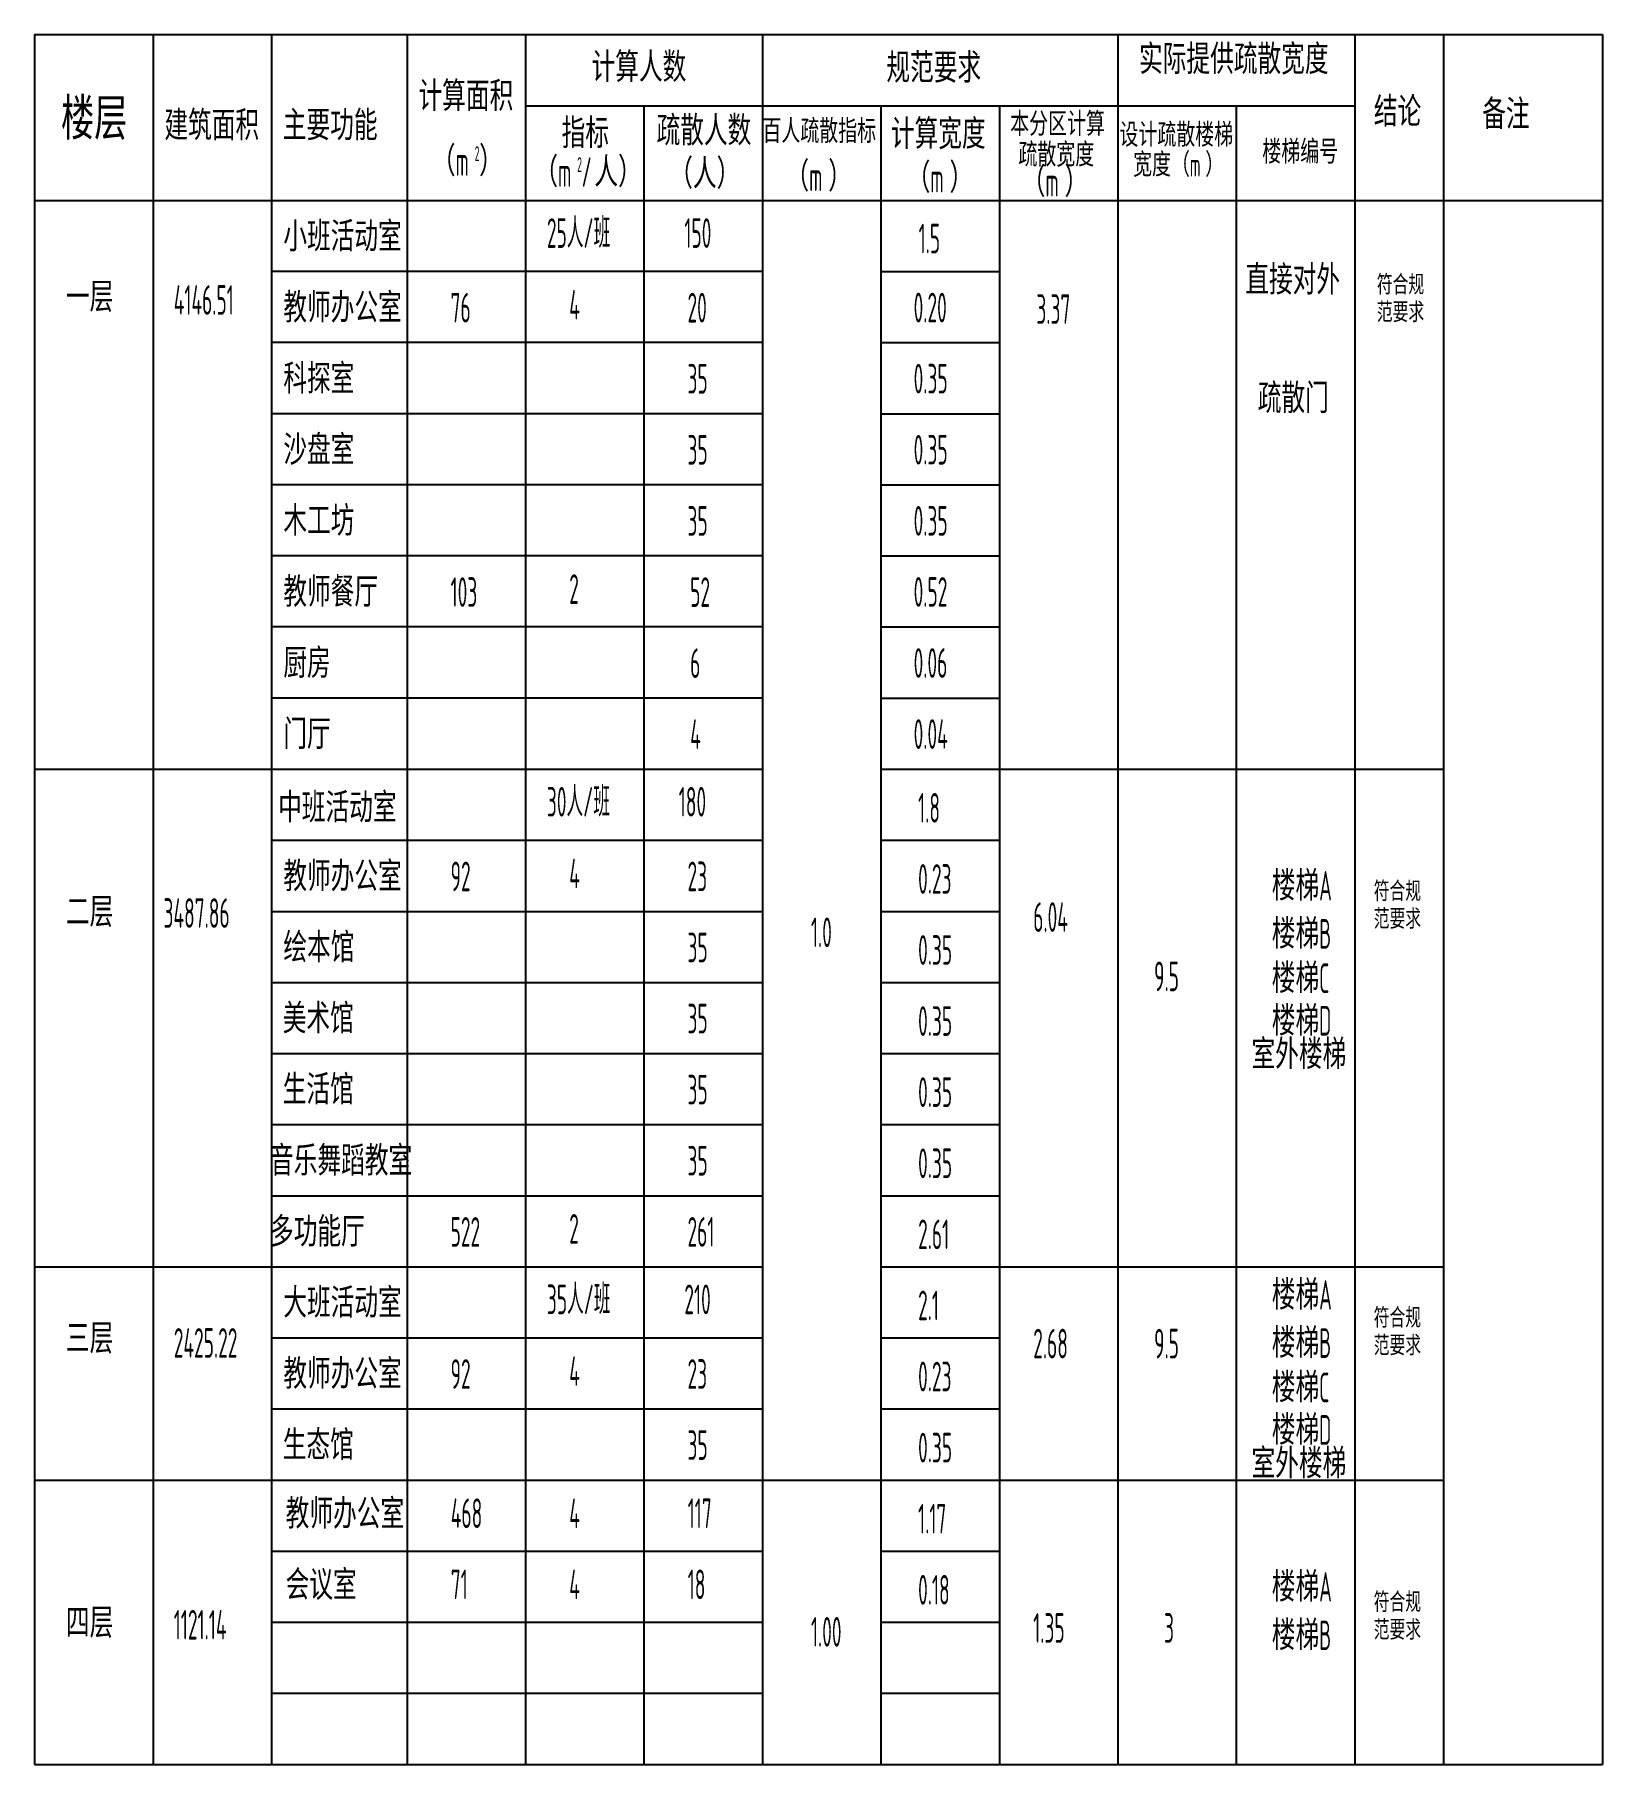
# Model space of a CAD drawing. Header units: millimetres. Extents: x -1048436 to -185795, y -983427 to 400387.
# Drawn here: x -225502 to -185795, y -199665 to -155865 of the extents above; entities that cross this region are included whole.
import ezdxf

# ---------------------------------------------------------------- set-up
doc = ezdxf.new("R2010")
doc.units = ezdxf.units.MM
doc.header["$LTSCALE"] = 500
doc.layers.add('初中防火分区示意图及消防分析图-$0$建-文字', color=254, linetype='Continuous')
doc.styles.add('初中防火分区示意图及消防分析图-$0$HZTXT-NEW', font='HZS', dxfattribs={"width": 0.8, "bigfont": 'HZTXT'})

msp = doc.modelspace()

# ---------------------------------------------------------------- texts
at = {"layer": '初中防火分区示意图及消防分析图-$0$建-文字', "color": 7, "style": '初中防火分区示意图及消防分析图-$0$HZTXT-NEW'}
for s, height, width, p in [('计算人数', 750, 0.8, (-211395.6, -157065.5)), ('规范要求', 750, 0.8, (-203929.1, -157082.9)), ('实际提供疏散宽度', 750, 0.8, (-197530.7, -156866.7)), ('计算面积', 750, 0.8, (-215779.6, -157800.4)), ('楼层', 1050, 0.8, (-224833.1, -158523.8)), ('结论', 750, 0.8, (-191583.5, -158193.9)), ('备注', 750, 0.8, (-188837.1, -158257.6)), ('建筑面积', 750, 0.8, (-222215.1, -158541.4)), ('主要功能', 750, 0.8, (-219215.1, -158541.4)), ('指标', 750, 0.8, (-212155, -158737.9)), ('疏散人数', 750, 0.8, (-209749.5, -158671.8)), ('百人疏散指标', 600, 0.8, (-207068.4, -158611)), ('计算宽度', 750, 0.8, (-203815.6, -158758)), ('本分区计算', 600, 0.8, (-200793.7, -158430.1)), ('设计疏散楼梯', 600, 0.8, (-198026.6, -158705.4)), ('疏散宽度', 600, 0.8, (-200585.3, -159206.5)), ('楼梯编号', 600, 0.8, (-194408.4, -159133.4)), ('（', 750, 0.8, (-215441.1, -159443.5)), ('m', 750, 0.56, (-214841.1, -159443.5)), ('2', 375, 0.56, (-214356.4, -159068.5)), ('）', 750, 0.8, (-214243.4, -159443.5)), ('（', 750, 0.8, (-212845.1, -159719.1)), ('2', 375, 0.56, (-211760.5, -159344.1)), ('/', 750, 0.56, (-211647.4, -159719.1)), ('人）', 750, 0.8, (-211324.4, -159719.1)), ('（人）', 750, 0.8, (-209428.4, -159760.5)), ('（', 750, 0.8, (-206485.5, -159830.1)), ('）', 750, 0.8, (-205400.8, -159830.1)), ('宽度（', 600, 0.8, (-197681.4, -159460.3)), ('）', 600, 0.8, (-195853.7, -159460.3)), ('m', 750, 0.56, (-212245.1, -159719.1)), ('m', 750, 0.56, (-205885.5, -159830.1)), ('（', 750, 0.8, (-203415, -159864.6)), ('m', 750, 0.56, (-202815, -159864.6)), ('）', 750, 0.8, (-202330.4, -159864.6)), ('（', 750, 0.8, (-200501.1, -159968.3)), ('）', 750, 0.8, (-199416.5, -159968.3)), ('m', 600, 0.56, (-196241.4, -159460.3)), ('m', 750, 0.56, (-199901.1, -159968.3)), ('小班活动室', 750, 0.8, (-219201.9, -161355.4)), ('25人/班', 750, 0.56, (-212527, -161265.4)), ('150', 750, 0.56, (-209045.9, -161265.4)), ('1.5', 750, 0.56, (-203113.1, -161403.5)), ('直接对外', 750, 0.8, (-194838.1, -162449.1)), ('符合规', 500, 0.8, (-191507.9, -162447.6)), ('一层', 750, 0.8, (-224708, -162885.1)), ('4146.51', 750, 0.56, (-221976.9, -162959.2)), ('教师办公室', 750, 0.8, (-219201.9, -163155.4)), ('76', 750, 0.56, (-214966.2, -163155.4)), ('4', 750, 0.56, (-211961.4, -163080.5)), ('20', 750, 0.56, (-208966.2, -163155.4)), ('0.20', 750, 0.56, (-203239.4, -163152.2)), ('3.37', 750, 0.56, (-200130.2, -163191.5)), ('范要求', 500, 0.8, (-191507.9, -163147.6)), ('科探室', 750, 0.8, (-219201.9, -164955.4)), ('35', 750, 0.56, (-208966.2, -164955.4)), ('0.35', 750, 0.56, (-203239.4, -164952.2)), ('疏散门', 750, 0.8, (-194524, -165449.3)), ('沙盘室 ', 750, 0.8, (-219201.9, -166755.4)), ('0.35', 750, 0.56, (-203239.4, -166752.2)), ('35', 750, 0.56, (-208966.2, -166755.4)), ('木工坊', 750, 0.8, (-219201.9, -168555.4)), ('35', 750, 0.56, (-208966.2, -168555.4)), ('0.35', 750, 0.56, (-203239.4, -168552.2)), ('教师餐厅', 750, 0.8, (-219201.9, -170355.4)), ('103', 750, 0.56, (-214966.2, -170355.4)), ('2', 750, 0.56, (-211961.4, -170280.5)), ('52', 750, 0.56, (-208898.6, -170355.4)), ('0.52', 750, 0.56, (-203239.4, -170352.2)), ('厨房', 750, 0.8, (-219201.9, -172155.4)), ('6', 750, 0.56, (-208898.6, -172155.4)), ('0.06', 750, 0.56, (-203239.4, -172152.2)), ('门厅', 750, 0.8, (-219201.9, -173955.4)), ('4', 750, 0.56, (-208898.6, -173955.4)), ('0.04', 750, 0.56, (-203239.4, -173952.2)), ('中班活动室', 750, 0.8, (-219333.6, -175815.4)), ('30人/班', 750, 0.56, (-212527, -175665.4)), ('180', 750, 0.56, (-209188.3, -175665.4)), ('1.8', 750, 0.56, (-203126, -175818.9)), ('教师办公室', 750, 0.8, (-219201.9, -177555.4)), ('92', 750, 0.56, (-214966.2, -177555.4)), ('4', 750, 0.56, (-211961.4, -177480.5)), ('23', 750, 0.56, (-208966.2, -177555.4)), ('0.23', 750, 0.56, (-203126, -177618.9)), ('楼梯', 750, 0.8, (-194168.4, -177791.8)), ('A', 750, 0.56, (-192968.4, -177791.8)), ('符合规', 500, 0.8, (-191587, -177807.6)), ('二层', 750, 0.8, (-224708, -178458.4)), ('3487.86 ', 750, 0.56, (-222236.9, -178483.5)), ('1.0', 750, 0.56, (-205839.8, -178970.6)), ('6.04', 750, 0.56, (-200210.5, -178585.4)), ('楼梯', 750, 0.8, (-194168.4, -179010)), ('B', 750, 0.56, (-192968.4, -179010)), ('范要求', 500, 0.8, (-191587, -178507.6)), ('绘本馆', 750, 0.8, (-219201.9, -179355.4)), ('35', 750, 0.56, (-208966.2, -179355.4)), ('0.35', 750, 0.56, (-203126, -179418.9)), ('9.5', 750, 0.56, (-197148.8, -180087.4)), ('楼梯', 750, 0.8, (-194168.4, -180134.2)), ('C', 750, 0.56, (-192968.4, -180134.2)), ('美术馆', 750, 0.8, (-219218, -181155.4)), ('35', 750, 0.56, (-208966.2, -181155.4)), ('楼梯', 750, 0.8, (-194168.4, -181210.9)), ('0.35', 750, 0.56, (-203126, -181218.9)), ('D', 750, 0.56, (-192968.4, -181210.9)), ('室外楼梯', 750, 0.8, (-194682.1, -182058.3)), ('生活馆', 750, 0.8, (-219218, -182955.4)), ('35', 750, 0.56, (-208966.2, -182955.4)), ('0.35', 750, 0.56, (-203126, -183018.9)), ('音乐舞蹈教室 ', 750, 0.8, (-219539, -184755.4)), ('35', 750, 0.56, (-208966.2, -184755.4)), ('0.35', 750, 0.56, (-203126, -184818.9)), ('多功能厅', 750, 0.8, (-219539, -186555.4)), ('522', 750, 0.56, (-214966.2, -186555.4)), ('2', 750, 0.56, (-211961.4, -186480.5)), ('261', 750, 0.56, (-208966.2, -186555.4)), ('2.61', 750, 0.56, (-203126, -186618.9)), ('35人/班', 750, 0.56, (-212527, -188265.4)), ('楼梯', 750, 0.8, (-194168.4, -188152.9)), ('A', 750, 0.56, (-192968.4, -188152.9)), ('大班活动室', 750, 0.8, (-219201.9, -188355.4)), ('210', 750, 0.56, (-209045.9, -188265.4)), ('2.1', 750, 0.56, (-203126, -188418.9)), ('符合规', 500, 0.8, (-191587, -188607.6)), ('三层', 750, 0.8, (-224708, -189258.4)), ('2425.22', 750, 0.56, (-221976.9, -189368.1)), ('2.68', 750, 0.56, (-200210.5, -189385.4)), ('9.5', 750, 0.56, (-197148.8, -189385.4)), ('楼梯', 750, 0.8, (-194168.4, -189371.1)), ('B', 750, 0.56, (-192968.4, -189371.1)), ('范要求', 500, 0.8, (-191587, -189307.6)), ('教师办公室', 750, 0.8, (-219201.9, -190155.4)), ('92', 750, 0.56, (-214966.2, -190155.4)), ('4', 750, 0.56, (-211961.4, -190080.5)), ('23', 750, 0.56, (-208966.2, -190155.4)), ('0.23', 750, 0.56, (-203126, -190218.9)), ('楼梯', 750, 0.8, (-194168.4, -190495.3)), ('C', 750, 0.56, (-192968.4, -190495.3)), ('楼梯', 750, 0.8, (-194168.4, -191572)), ('D', 750, 0.56, (-192968.4, -191572)), ('生态馆', 750, 0.8, (-219218, -191955.4)), ('35', 750, 0.56, (-208966.2, -191955.4)), ('0.35', 750, 0.56, (-203126, -192018.9)), ('室外楼梯', 750, 0.8, (-194682.1, -192419.4)), ('教师办公室', 750, 0.8, (-219142.4, -193695.4)), ('468', 750, 0.56, (-214961.4, -193680.5)), ('4', 750, 0.56, (-211961.4, -193680.5)), ('117', 750, 0.56, (-208961.4, -193680.5)), ('1.17', 750, 0.56, (-203126, -193818.9)), ('会议室', 750, 0.8, (-219142.4, -195495.4)), ('71', 750, 0.56, (-214961.4, -195480.5)), ('4', 750, 0.56, (-211961.4, -195480.5)), ('18', 750, 0.56, (-208961.4, -195480.5)), ('0.18', 750, 0.56, (-203126, -195618.9)), ('楼梯', 750, 0.8, (-194168.4, -195545.2)), ('A', 750, 0.56, (-192968.4, -195545.2)), ('符合规', 500, 0.8, (-191587, -195807.6)), ('四层', 750, 0.8, (-224708, -196458.4)), ('1121.14', 750, 0.56, (-221976.9, -196503.6)), ('1.00', 750, 0.56, (-205839.8, -196683.4)), ('1.35', 750, 0.56, (-200210.5, -196585.4)), ('3', 750, 0.56, (-196896.7, -196585.4)), ('楼梯', 750, 0.8, (-194168.4, -196771.7)), ('B', 750, 0.56, (-192968.4, -196771.7)), ('范要求', 500, 0.8, (-191587, -196507.6))]:
    msp.add_text(s, height=height, dxfattribs=dict(at, width=width)).set_placement(p)

# ---------------------------------------------------------------- linework, layer by layer
at = {"layer": '初中防火分区示意图及消防分析图-$0$建-文字', "color": 7}
for p, q in [((-225501.9, -155865.4), (-185794.7, -155865.4)), ((-225501.9, -155865.4), (-225501.9, -199665.4)), ((-222501.9, -155865.4), (-222501.9, -199665.4)), ((-219501.9, -155865.4), (-219501.9, -199665.4)), ((-216068.4, -155865.4), (-216068.4, -174465.4)), ((-213068.4, -155865.4), (-213068.4, -174465.4)), ((-207068.4, -155865.4), (-207068.4, -199665.4)), ((-198068.4, -155865.4), (-198068.4, -199665.4)), ((-192068.4, -155865.4), (-192068.4, -199665.4)), ((-189818.4, -155865.4), (-189818.4, -199665.4)), ((-185794.7, -155865.4), (-185794.7, -199665.4)), ((-213068.4, -157665.4), (-198068.4, -157665.4)), ((-210068.4, -157665.4), (-210068.4, -174465.4)), ((-204068.4, -157665.4), (-204068.4, -199665.4)), ((-201068.4, -157665.4), (-201068.4, -199665.4)), ((-198068.4, -157665.4), (-192068.4, -157665.4)), ((-195068.4, -157665.4), (-195068.4, -199665.4)), ((-225501.9, -160065.4), (-185794.7, -160065.4)), ((-207068.4, -161865.4), (-219501.9, -161865.4)), ((-204068.4, -161865.4), (-201068.4, -161865.4)), ((-207068.4, -163665.4), (-219501.9, -163665.4)), ((-204068.4, -163665.4), (-201068.4, -163665.4)), ((-207068.4, -165465.4), (-219501.9, -165465.4)), ((-204068.4, -165465.4), (-201068.4, -165465.4)), ((-207068.4, -167265.4), (-219501.9, -167265.4)), ((-204068.4, -167265.4), (-201068.4, -167265.4)), ((-207068.4, -169065.4), (-219501.9, -169065.4)), ((-204068.4, -169065.4), (-201068.4, -169065.4)), ((-207068.4, -170865.4), (-219501.9, -170865.4)), ((-204068.4, -170865.4), (-201068.4, -170865.4)), ((-207068.4, -172665.4), (-219501.9, -172665.4)), ((-204068.4, -172665.4), (-201068.4, -172665.4)), ((-225501.9, -174465.4), (-207068.4, -174465.4)), ((-216068.4, -174465.4), (-216068.4, -199665.4)), ((-213068.4, -174465.4), (-213068.4, -199665.4)), ((-210068.4, -174465.4), (-210068.4, -199665.4)), ((-204068.4, -174465.4), (-189818.4, -174465.4)), ((-219501.9, -176265.4), (-207068.4, -176265.4)), ((-204068.4, -176265.4), (-201068.4, -176265.4)), ((-219501.9, -178065.4), (-207068.4, -178065.4)), ((-204068.4, -178065.4), (-201068.4, -178065.4)), ((-219501.9, -179865.4), (-207068.4, -179865.4)), ((-204068.4, -179865.4), (-201068.4, -179865.4)), ((-219501.9, -181665.4), (-207068.4, -181665.4)), ((-204068.4, -181665.4), (-201068.4, -181665.4)), ((-219501.9, -183465.4), (-207068.4, -183465.4)), ((-204068.4, -183465.4), (-201068.4, -183465.4)), ((-219501.9, -185265.4), (-207068.4, -185265.4)), ((-204068.4, -185265.4), (-201068.4, -185265.4)), ((-225501.9, -187065.4), (-207068.4, -187065.4)), ((-204068.4, -187065.4), (-189818.4, -187065.4)), ((-219501.9, -188865.4), (-207068.4, -188865.4)), ((-204068.4, -188865.4), (-201068.4, -188865.4)), ((-219501.9, -190665.4), (-207068.4, -190665.4)), ((-204068.4, -190665.4), (-201068.4, -190665.4)), ((-225501.9, -192465.4), (-189818.4, -192465.4)), ((-219501.9, -194265.4), (-207068.4, -194265.4)), ((-204068.4, -194265.4), (-201068.4, -194265.4)), ((-219501.9, -196065.4), (-207068.4, -196065.4)), ((-204068.4, -196065.4), (-201068.4, -196065.4)), ((-219501.9, -197865.4), (-207068.4, -197865.4)), ((-204068.4, -197865.4), (-201068.4, -197865.4)), ((-225501.9, -199665.4), (-185794.7, -199665.4))]:
    msp.add_line(p, q, dxfattribs=at)

msp.set_redraw_order([(e.dxf.handle, doc.entitydb.next_handle()) for e in msp.query("TEXT MTEXT ATTDEF DIMENSION ARC_DIMENSION")])  # texts and dimensions are drawn at this point

doc.saveas('drawing.dxf')
